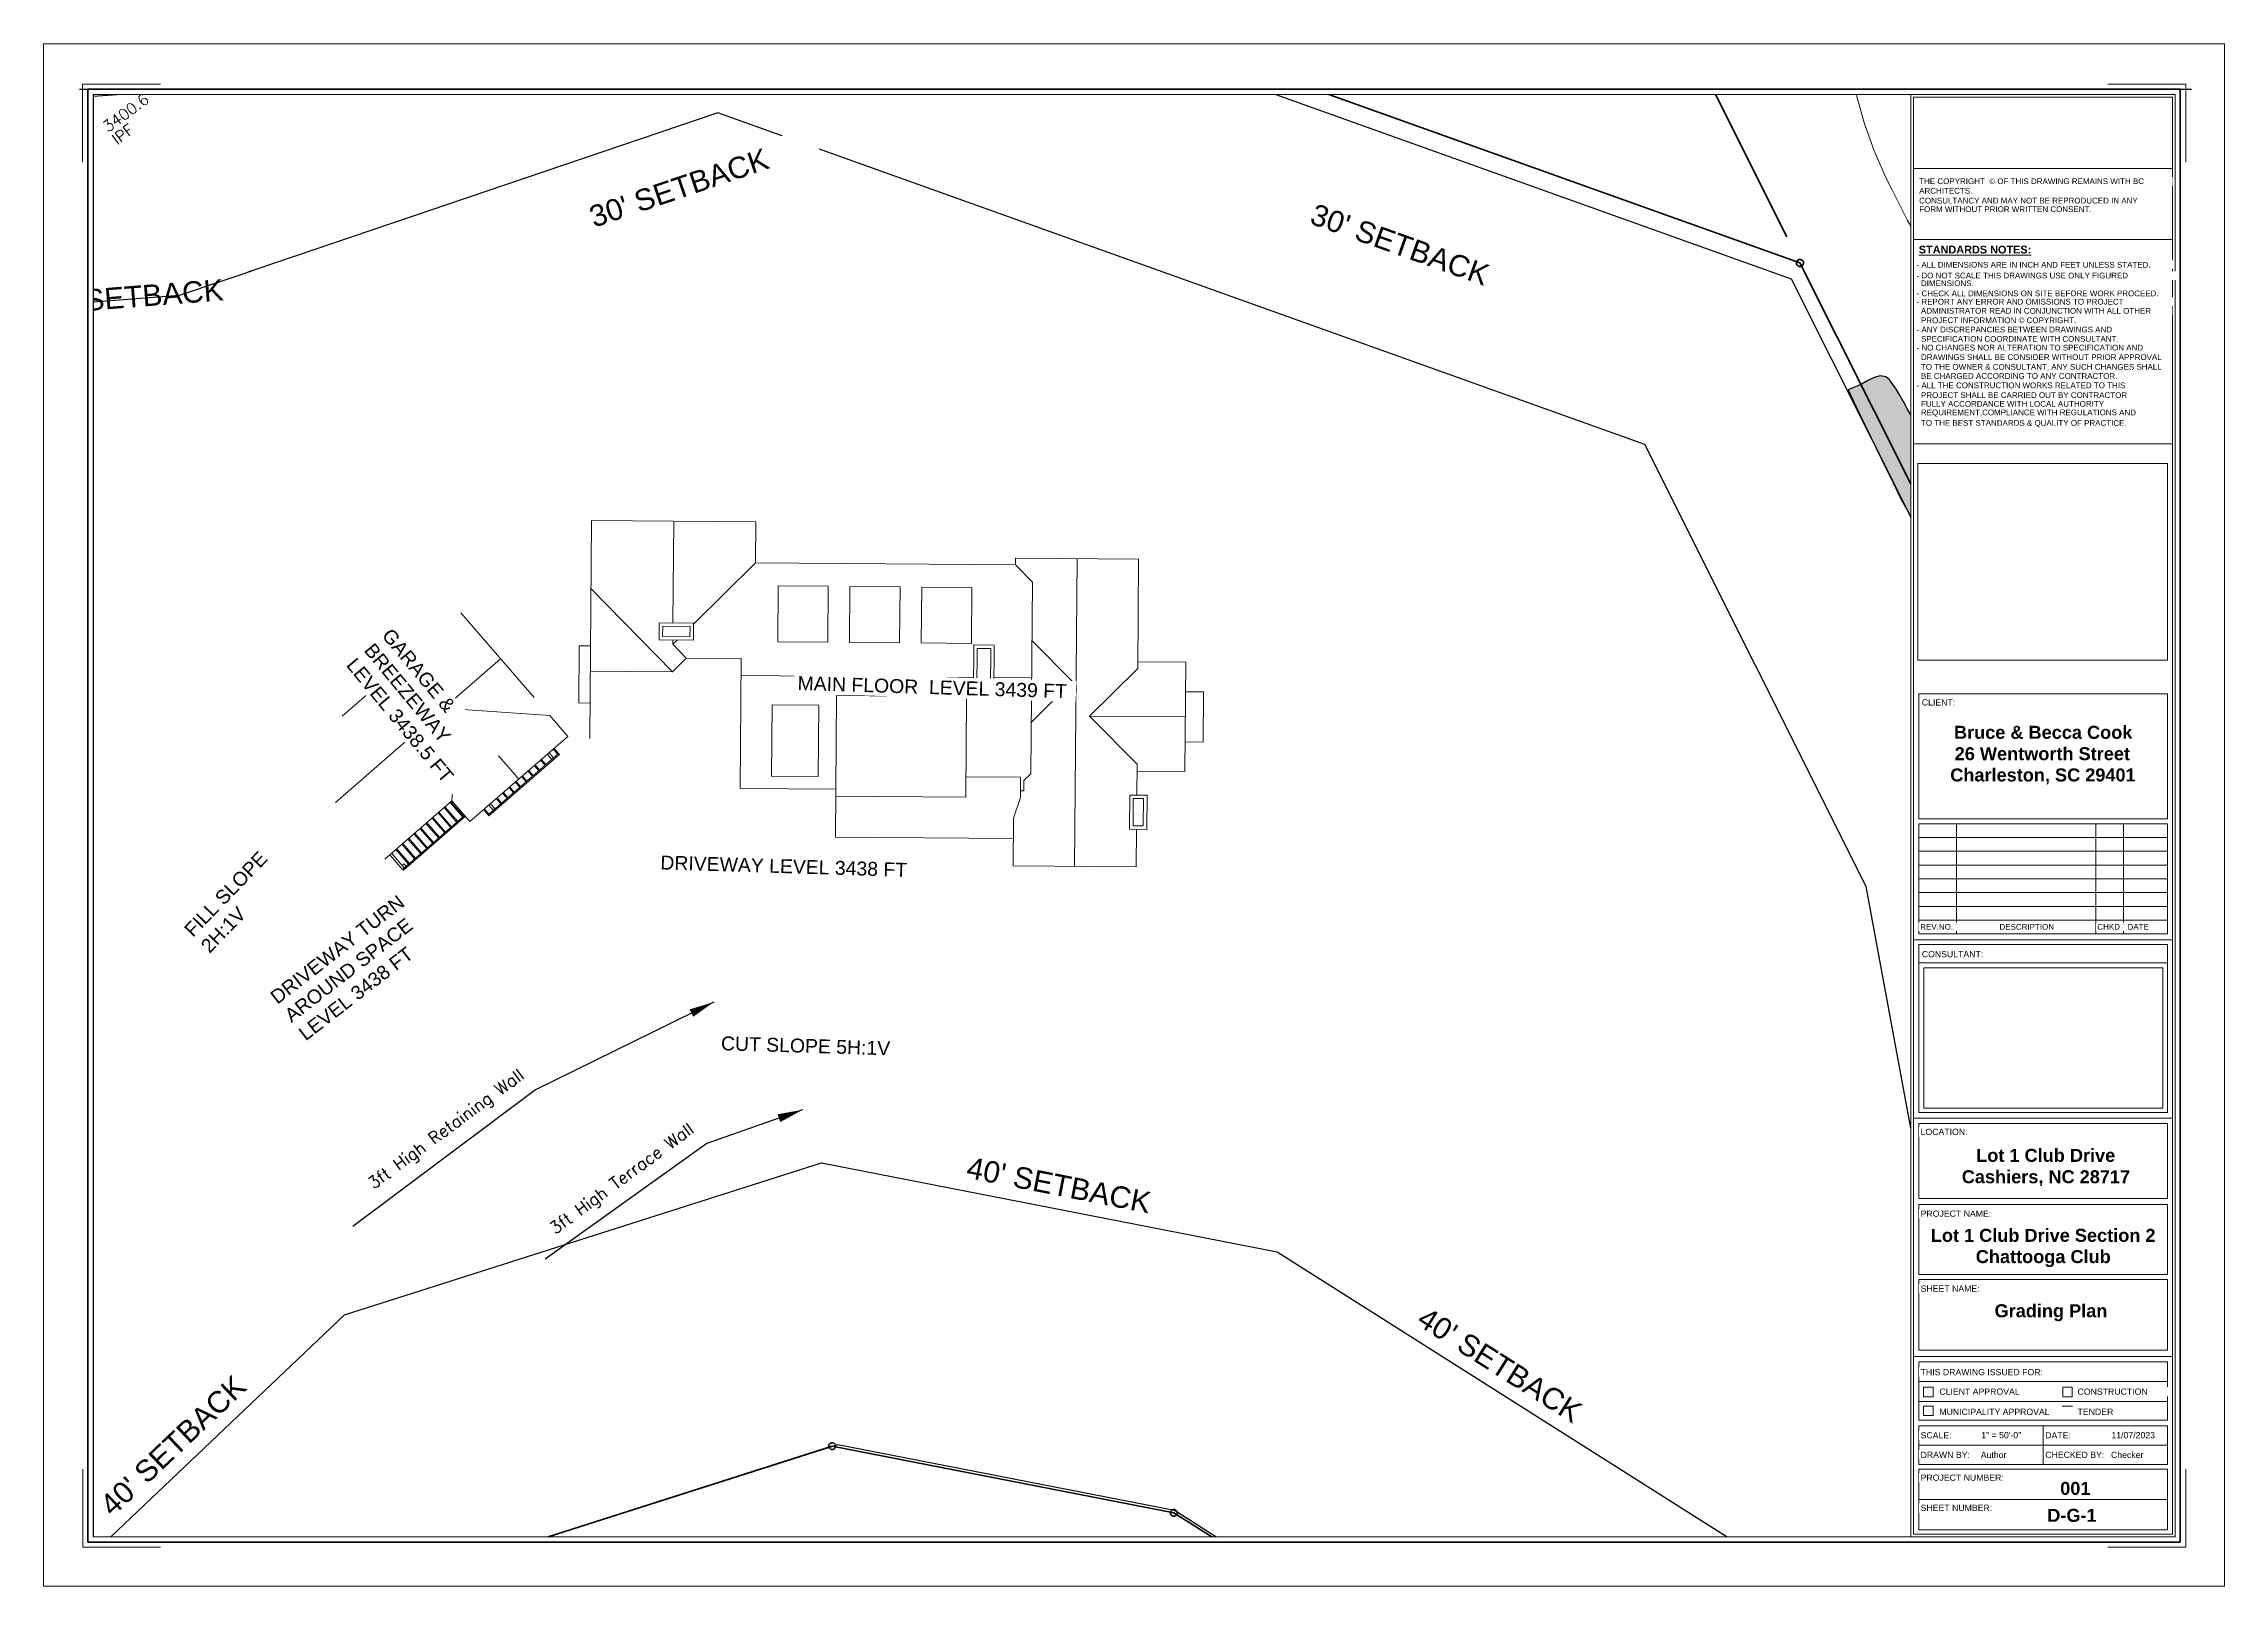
# Paper-space layout 'Grading Plan' of a CAD drawing. Header units: feet. Extents: x 0.3 to 16, y 0.2 to 11.3.
# The model-space entities are those that its viewports show. They can reach past a viewport. Long polylines and large blocks are cut down to what shows.
import ezdxf

# ---------------------------------------------------------------- set-up
doc = ezdxf.new("R2010")
doc.units = ezdxf.units.FT
doc.header["$MEASUREMENT"] = 0
for name, color, linetype, lineweight in [('A-COLS', 52, 'Continuous', 9), ('A-DETL-THIN', 151, 'Continuous', 9), ('A-ROOF', 132, 'Continuous', 9), ('A-WALL', 113, 'Continuous', 9), ('BLDG', 1, 'Continuous', 53), ('BLDGPNTS', 6, 'Continuous', 25), ('BNDY', 5, 'Continuous', 60), ('BOUNDLINE', 5, 'Continuous', 60), ('C-PROP-LINE-IDEN', 91, 'Continuous', 9), ('G-ANNO-TTLB', 6, 'Continuous', 9), ('G-ANNO-TTLB-MEDM', 33, 'Continuous', 20), ('G-ANNO-TTLB-THIN', 151, 'Continuous', 9), ('G-ANNO-TTLB-WIDE', 214, 'Continuous', 50), ('HATCH', 252, 'Continuous', 35), ('ROCK', 9, 'Continuous', 25), ('S-BEAM', 12, 'Continuous', 9), ('SYMBOL', 52, 'Continuous', 25)]:
    doc.layers.add(name, color=color, linetype=linetype, lineweight=lineweight)
for name, color, linetype in [('C-PROP-LINE', 230, 'Continuous'), ('C-TOPO', 7, 'Continuous'), ('CONTROL', 7, 'Continuous'), ('G-SHBD', 7, 'Continuous')]:
    doc.layers.add(name, color=color, linetype=linetype)
doc.styles.add('Arial', font='arial.ttf', dxfattribs={"height": 37.5})
doc.styles.add('Arial_1', font='arial.ttf', dxfattribs={"height": 42.1875})
doc.styles.add('Arial_B', font='arialbd.ttf', dxfattribs={"height": 0.059055})
doc.styles.add('Arial_B_1', font='arialbd.ttf', dxfattribs={"height": 0.098425})
doc.styles.get("Standard").update_dxf_attribs({"font": 'simplex.shx'})
doc.styles.add('TEXTS', font='simplex.shx', dxfattribs={"height": 1.6})
doc.dimstyles.get("Standard").update_dxf_attribs({"dimtxt": 0.18, "dimasz": 0.18, "dimexe": 0.18, "dimexo": 0.0625, "dimgap": 0.09, "dimtad": 0, "dimtih": 1, "dimtoh": 1, "dimdec": 4, "dimzin": 0, "dimdsep": 46, "dimtxsty": 'Standard', "dimcen": 0.09, "dimadec": 0, "dimazin": 0, "dimtfac": 1, "dimtdec": 4, "dimtofl": 0, "dimtmove": 0, "dimatfit": 3, "dimfxl": 1, "dimtolj": 1, "dimtzin": 0, "dimarcsym": 0})
picture_1 = doc.add_image_def('image1.png', size_in_pixel=(1453, 721))
picture_2 = doc.add_image_def('image2.png', size_in_pixel=(779, 613))

# ---------------------------------------------------------------- blocks, each defined once
blk = doc.blocks.new('A3 pro - A3-PRO-378740-SITE PLAN')
at = {"layer": 'G-ANNO-TTLB'}
for p, q in [((25.454, 0.014), (25.454, 11.706)), ((25.454, 11.706), (41.99, 11.706)), ((41.99, 11.706), (41.99, 0.014)), ((41.99, 0.014), (25.454, 0.014))]:
    blk.add_line(p, q, dxfattribs=at)
at = {"layer": 'G-ANNO-TTLB-MEDM'}
for p, q in [((41.615, 11.321), (25.829, 11.321)), ((25.829, 11.321), (25.829, 0.388)), ((39.612, 0.388), (39.612, 11.321)), ((41.595, 11.301), (39.632, 11.301)), ((39.632, 0.408), (39.632, 11.301)), ((41.105, 11.399), (41.696, 11.399)), ((41.595, 11.301), (41.595, 0.408)), ((41.615, 11.321), (41.615, 0.388)), ((41.696, 11.399), (41.696, 10.808)), ((39.632, 10.76), (41.595, 10.76)), ((39.632, 10.222), (41.595, 10.222)), ((39.632, 8.672), (41.595, 8.672)), ((39.673, 5.832), (39.673, 6.778)), ((39.673, 6.778), (41.558, 6.778)), ((41.558, 6.778), (41.558, 5.832)), ((41.558, 5.832), (39.673, 5.832)), ((39.673, 4.959), (39.673, 5.793)), ((39.673, 5.793), (41.558, 5.793)), ((39.959, 5.793), (39.959, 4.959)), ((41.015, 5.793), (41.015, 4.959)), ((41.224, 5.793), (41.224, 4.959)), ((41.558, 5.793), (41.558, 4.959)), ((39.673, 5.689), (41.558, 5.689)), ((39.673, 5.585), (41.558, 5.585)), ((39.673, 5.48), (41.558, 5.48)), ((39.673, 5.376), (41.558, 5.376)), ((39.673, 5.272), (41.558, 5.272)), ((39.673, 5.167), (41.558, 5.167)), ((39.673, 5.063), (41.558, 5.063)), ((39.632, 4.913), (41.595, 4.913)), ((41.558, 4.959), (39.673, 4.959)), ((39.673, 3.606), (39.673, 4.878)), ((39.673, 4.878), (41.558, 4.878)), ((41.558, 4.878), (41.558, 3.606)), ((39.673, 4.739), (41.558, 4.739)), ((39.632, 3.563), (41.595, 3.563)), ((41.558, 3.606), (39.673, 3.606)), ((39.673, 2.952), (39.673, 3.522)), ((39.673, 3.522), (41.558, 3.522)), ((41.558, 3.522), (41.558, 2.952)), ((41.558, 2.952), (39.673, 2.952)), ((39.673, 2.378), (39.673, 2.908)), ((39.673, 2.908), (41.558, 2.908)), ((41.558, 2.908), (41.558, 2.378)), ((41.558, 2.378), (39.673, 2.378)), ((39.673, 1.803), (39.673, 2.34)), ((39.673, 2.34), (41.558, 2.34)), ((41.558, 2.34), (41.558, 1.803)), ((39.632, 1.755), (41.595, 1.755)), ((41.558, 1.803), (39.673, 1.803)), ((39.673, 1.272), (39.673, 1.714)), ((39.673, 1.714), (41.558, 1.714)), ((41.558, 1.714), (41.558, 1.272)), ((39.673, 1.567), (41.558, 1.567)), ((39.708, 1.45), (39.708, 1.522)), ((39.708, 1.522), (39.78, 1.522)), ((39.78, 1.522), (39.78, 1.45)), ((40.763, 1.45), (40.763, 1.522)), ((40.763, 1.522), (40.835, 1.522)), ((40.835, 1.522), (40.835, 1.45)), ((39.673, 1.415), (41.558, 1.415)), ((39.78, 1.45), (39.708, 1.45)), ((39.78, 1.379), (39.708, 1.379)), ((39.708, 1.379), (39.708, 1.308)), ((39.78, 1.308), (39.78, 1.379)), ((40.835, 1.45), (40.763, 1.45)), ((40.835, 1.379), (40.763, 1.379)), ((40.763, 1.379), (40.763, 1.308)), ((40.835, 1.308), (40.835, 1.379)), ((41.558, 1.272), (39.673, 1.272)), ((39.673, 0.937), (39.673, 1.231)), ((39.673, 1.231), (41.558, 1.231)), ((39.708, 1.308), (39.78, 1.308)), ((40.615, 1.231), (40.615, 0.937)), ((40.763, 1.308), (40.835, 1.308)), ((41.558, 1.231), (41.558, 0.937)), ((39.673, 1.084), (41.558, 1.084)), ((41.558, 0.937), (39.673, 0.937)), ((39.673, 0.442), (39.673, 0.901)), ((39.673, 0.901), (41.558, 0.901)), ((41.558, 0.901), (41.558, 0.442)), ((41.696, 0.31), (41.696, 0.901)), ((39.673, 0.671), (41.558, 0.671)), ((25.829, 0.388), (41.615, 0.388)), ((39.632, 0.408), (41.595, 0.408)), ((41.558, 0.442), (39.673, 0.442)), ((41.105, 0.31), (41.696, 0.31))]:
    blk.add_line(p, q, dxfattribs=at)
at = {"layer": 'G-ANNO-TTLB-THIN'}
for p, q in [((25.749, 11.4), (26.34, 11.4)), ((25.749, 10.809), (25.749, 11.4)), ((25.75, 0.901), (25.75, 0.31)), ((25.75, 0.31), (26.341, 0.31))]:
    blk.add_line(p, q, dxfattribs=at)
at = {"layer": 'G-ANNO-TTLB-WIDE'}
for p, q in [((25.789, 11.36), (25.789, 0.349)), ((41.654, 11.36), (25.789, 11.36)), ((39.48, 11.36), (41.654, 11.36)), ((41.654, 11.36), (41.654, 0.349)), ((25.789, 0.349), (41.654, 0.349))]:
    blk.add_line(p, q, dxfattribs=at)
at = {"layer": 'G-ANNO-TTLB'}
image = blk.add_image(picture_2, insert=(39.665, 7.034), size_in_units=(1.892, 1.489), dxfattribs=at)
image.dxf.flags = 7
image = blk.add_image(picture_1, insert=(39.711, 3.639), size_in_units=(1.811, 1.063), dxfattribs=at)
image.dxf.flags = 7
at = {"layer": 'G-ANNO-TTLB', "attachment_point": 1, "bg_fill": 3, "box_fill_scale": 1.25, "bg_fill_color": 256, "bg_fill_true_color": 13158600, "bg_fill_transparency": 0}
for s, insert, char_height, width, style in [('THE COPYRIGHT  © OF THIS DRAWING REMAINS WITH BC ', (39.675, 10.685), 0.04331, 1.91171, 'Arial_1'), ('- ALL DIMENSIONS ARE IN INCH AND FEET UNLESS STATED.', (39.655, 10.052), 0.04331, 1.93938, 'Arial_1'), ('CLIENT:', (39.695, 6.737), 0.0472, 0.32825, 'Arial'), ('REV.NO.', (39.683, 5.034), 0.0433, 0.30931, 'Arial_1'), ('DESCRIPTION', (40.284, 5.034), 0.04331, 0.50816, 'Arial_1'), ('CHKD', (41.026, 5.034), 0.0433, 0.21147, 'Arial_1'), ('CONSULTANT:', (39.695, 4.829), 0.04724, 0.59653, 'Arial'), ('LOCATION:', (39.686, 3.482), 0.0472, 0.46081, 'Arial'), ('PROJECT NAME:', (39.686, 2.862), 0.04724, 0.69122, 'Arial'), ('SHEET NAME:', (39.686, 2.294), 0.04724, 0.57759, 'Arial'), ('CLIENT APPROVAL', (39.828, 1.513), 0.04724, 0.77959, 'Arial'), ('SCALE:', (39.686, 1.182), 0.0472, 0.30616, 'Arial'), ('DATE:', (40.631, 1.182), 0.0472, 0.2525, 'Arial'), ('PROJECT NUMBER:', (39.686, 0.861), 0.04724, 0.81431, 'Arial'), ('SHEET NUMBER:', (39.686, 0.632), 0.04724, 0.70069, 'Arial')]:
    blk.add_mtext(s, dxfattribs=dict(at, insert=insert, char_height=char_height, width=width, style=style))
for s, insert, char_height, width, style in [('ARCHITECTS.', (39.675, 10.613), 0.04331, 0.49237, 'Arial_1'), ('\\LSTANDARDS NOTES:', (39.672, 10.175), 0.05906, 1.02578, 'Arial_B'), ('- DO NOT SCALE THIS DRAWINGS USE ONLY FIGURED', (39.655, 9.97), 0.04331, 1.95385, 'Arial_1'), ('DATE', (41.255, 5.034), 0.0433, 0.19569, 'Arial_1'), ('MUNICIPALITY APPROVAL', (39.828, 1.36), 0.04724, 1.07313, 'Arial'), ('DRAWN BY:', (39.686, 1.034), 0.0472, 0.49553, 'Arial'), ('CHECKED BY:', (40.631, 1.034), 0.04724, 0.58391, 'Arial')]:
    blk.add_mtext(s, dxfattribs=dict(at, insert=insert, char_height=char_height, width=width, style=style))
for s, insert, char_height, width, style in [('CONSULTANCY AND MAY NOT BE REPRODUCED IN ANY ', (39.675, 10.538), 0.04331, 1.89643, 'Arial_1'), ('  DIMENSIONS.', (39.655, 9.912), 0.04331, 0.53656, 'Arial_1'), ('CONSTRUCTION', (40.876, 1.513), 0.04724, 0.68491, 'Arial')]:
    blk.add_mtext(s, dxfattribs=dict(at, insert=insert, char_height=char_height, width=width, style=style))
for s, insert, char_height, width, style in [('FORM WITHOUT PRIOR WRITTEN CONSENT.', (39.675, 10.473), 0.04331, 1.61916, 'Arial_1'), ('- CHECK ALL DIMENSIONS ON SITE BEFORE WORK PROCEED.', (39.655, 9.835), 0.04331, 1.9249, 'Arial_1'), ('THIS DRAWING ISSUED FOR:', (39.686, 1.661), 0.04724, 1.21831, 'Arial'), ('TENDER', (40.876, 1.36), 0.0472, 0.35034, 'Arial')]:
    blk.add_mtext(s, dxfattribs=dict(at, insert=insert, char_height=char_height, width=width, style=style))
at = {"layer": 'G-ANNO-TTLB', "insert": (39.655, 9.772), "char_height": 0.04331, "width": 1.94741, "attachment_point": 1, "style": 'Arial_1', "bg_fill": 3, "box_fill_scale": 1.25, "bg_fill_color": 256, "bg_fill_true_color": 13158600, "bg_fill_transparency": 0}
blk.add_mtext('- REPORT ANY ERROR AND OMISSIONS TO PROJECT', dxfattribs=at)
at = {"layer": 'G-ANNO-TTLB', "insert": (39.655, 9.703), "char_height": 0.04331, "width": 1.92809, "attachment_point": 1, "style": 'Arial_1', "bg_fill": 3, "box_fill_scale": 1.25, "bg_fill_color": 256, "bg_fill_true_color": 13158600, "bg_fill_transparency": 0}
blk.add_mtext('  ADMINISTRATOR READ IN CONJUNCTION WITH ALL OTHER', dxfattribs=at)
at = {"layer": 'G-ANNO-TTLB', "insert": (39.655, 9.631), "char_height": 0.04331, "width": 1.50238, "attachment_point": 1, "style": 'Arial_1', "bg_fill": 3, "box_fill_scale": 1.25, "bg_fill_color": 256, "bg_fill_true_color": 13158600, "bg_fill_transparency": 0}
blk.add_mtext('  PROJECT INFORMATION © COPYRIGHT.', dxfattribs=at)
at = {"layer": 'G-ANNO-TTLB', "insert": (39.655, 9.561), "char_height": 0.04331, "width": 1.83062, "attachment_point": 1, "style": 'Arial_1', "bg_fill": 3, "box_fill_scale": 1.25, "bg_fill_color": 256, "bg_fill_true_color": 13158600, "bg_fill_transparency": 0}
blk.add_mtext('- ANY DISCREPANCIES BETWEEN DRAWINGS AND', dxfattribs=at)
at = {"layer": 'G-ANNO-TTLB', "insert": (39.655, 9.49), "char_height": 0.04331, "width": 1.88744, "attachment_point": 1, "style": 'Arial_1', "bg_fill": 3, "box_fill_scale": 1.25, "bg_fill_color": 256, "bg_fill_true_color": 13158600, "bg_fill_transparency": 0}
blk.add_mtext('  SPECIFICATION COORDINATE WITH CONSULTANT.', dxfattribs=at)
at = {"layer": 'G-ANNO-TTLB', "insert": (39.655, 9.424), "char_height": 0.04331, "width": 1.9205, "attachment_point": 1, "style": 'Arial_1', "bg_fill": 3, "box_fill_scale": 1.25, "bg_fill_color": 256, "bg_fill_true_color": 13158600, "bg_fill_transparency": 0}
blk.add_mtext('- NO CHANGES NOR ALTERATION TO SPECIFICATION AND', dxfattribs=at)
at = {"layer": 'G-ANNO-TTLB', "insert": (39.655, 9.352), "char_height": 0.04331, "width": 1.92429, "attachment_point": 1, "style": 'Arial_1', "bg_fill": 3, "box_fill_scale": 1.25, "bg_fill_color": 256, "bg_fill_true_color": 13158600, "bg_fill_transparency": 0}
blk.add_mtext('  DRAWINGS SHALL BE CONSIDER WITHOUT PRIOR APPROVAL', dxfattribs=at)
at = {"layer": 'G-ANNO-TTLB', "insert": (39.655, 9.278), "char_height": 0.04331, "width": 1.9205, "attachment_point": 1, "style": 'Arial_1', "bg_fill": 3, "box_fill_scale": 1.25, "bg_fill_color": 256, "bg_fill_true_color": 13158600, "bg_fill_transparency": 0}
blk.add_mtext('  TO THE OWNER & CONSULTANT, ANY SUCH CHANGES SHALL', dxfattribs=at)
at = {"layer": 'G-ANNO-TTLB', "insert": (39.655, 9.209), "char_height": 0.04331, "width": 1.88428, "attachment_point": 1, "style": 'Arial_1', "bg_fill": 3, "box_fill_scale": 1.25, "bg_fill_color": 256, "bg_fill_true_color": 13158600, "bg_fill_transparency": 0}
blk.add_mtext('  BE CHARGED ACCORDING TO ANY CONTRACTOR.', dxfattribs=at)
at = {"layer": 'G-ANNO-TTLB', "insert": (39.655, 9.138), "char_height": 0.04331, "width": 1.90342, "attachment_point": 1, "style": 'Arial_1', "bg_fill": 3, "box_fill_scale": 1.25, "bg_fill_color": 256, "bg_fill_true_color": 13158600, "bg_fill_transparency": 0}
blk.add_mtext('- ALL THE CONSTRUCTION WORKS RELATED TO THIS', dxfattribs=at)
at = {"layer": 'G-ANNO-TTLB', "insert": (39.655, 9.064), "char_height": 0.04331, "width": 1.88824, "attachment_point": 1, "style": 'Arial_1', "bg_fill": 3, "box_fill_scale": 1.25, "bg_fill_color": 256, "bg_fill_true_color": 13158600, "bg_fill_transparency": 0}
blk.add_mtext('  PROJECT SHALL BE CARRIED OUT BY CONTRACTOR', dxfattribs=at)
at = {"layer": 'G-ANNO-TTLB', "insert": (39.655, 8.998), "char_height": 0.04331, "width": 1.75172, "attachment_point": 1, "style": 'Arial_1', "bg_fill": 3, "box_fill_scale": 1.25, "bg_fill_color": 256, "bg_fill_true_color": 13158600, "bg_fill_transparency": 0}
blk.add_mtext('  FULLY ACCORDANCE WITH LOCAL AUTHORITY', dxfattribs=at)
at = {"layer": 'G-ANNO-TTLB', "insert": (39.655, 8.933), "char_height": 0.04331, "width": 1.87875, "attachment_point": 1, "style": 'Arial_1', "bg_fill": 3, "box_fill_scale": 1.25, "bg_fill_color": 256, "bg_fill_true_color": 13158600, "bg_fill_transparency": 0}
blk.add_mtext('  REQUIREMENT,COMPLIANCE WITH REGULATIONS AND', dxfattribs=at)
at = {"layer": 'G-ANNO-TTLB', "insert": (39.655, 8.853), "char_height": 0.04331, "width": 1.88254, "attachment_point": 1, "style": 'Arial_1', "bg_fill": 3, "box_fill_scale": 1.25, "bg_fill_color": 256, "bg_fill_true_color": 13158600, "bg_fill_transparency": 0}
blk.add_mtext('  TO THE BEST STANDARDS & QUALITY OF PRACTICE.', dxfattribs=at)
blk = doc.blocks.new('u_pole')
for p, q in [((0, 0.0375), (-0.075, 0.0375)), ((0, -0.0375), (0.075, -0.0375))]:
    blk.add_line(p, q)
blk.add_circle((0, 0), 0.0375)
for centre, start, end in [((-0.075, 0.01875), 90, 270), ((0.075, -0.01875), 270, 90)]:
    blk.add_arc(centre, 0.01875, start, end)
blk = doc.blocks.new('*U518')
at = {"layer": 'CONTROL', "linetype": 'Continuous'}
for p, q in [((1.44, -4.94), (0.02, -6.35)), ((1.44, -6.35), (0.02, -4.94))]:
    blk.add_line(p, q, dxfattribs=at)
at = {"layer": 'CONTROL', "color": 1, "insert": (1.6, 1.12), "char_height": 1.6, "attachment_point": 4, "style": 'TEXTS'}
blk.add_mtext('3400.9', dxfattribs=at)
at = {"layer": 'CONTROL', "color": 3, "insert": (1.6, -1.12), "char_height": 1.6, "attachment_point": 4, "style": 'TEXTS'}
blk.add_mtext('IPF', dxfattribs=at)
blk = doc.blocks.new('*U521')
at = {"layer": 'CONTROL', "linetype": 'Continuous'}
for p, q in [((9.33, 5.91), (7.92, 4.49)), ((9.33, 4.49), (7.92, 5.91))]:
    blk.add_line(p, q, dxfattribs=at)
at = {"layer": 'CONTROL', "color": 1, "insert": (1.6, 1.12), "char_height": 1.6, "attachment_point": 4, "style": 'TEXTS'}
blk.add_mtext('3400.6', dxfattribs=at)
at = {"layer": 'CONTROL', "color": 3, "insert": (1.6, -1.12), "char_height": 1.6, "attachment_point": 4, "style": 'TEXTS'}
blk.add_mtext('IPF', dxfattribs=at)
blk = doc.blocks.new('*U549')
at = {"layer": 'BLDGPNTS', "linetype": 'Continuous'}
for p, q in [((0.707, 0.707), (-0.707, -0.707)), ((0.707, -0.707), (-0.707, 0.707))]:
    blk.add_line(p, q, dxfattribs=at)
at = {"layer": 'BLDGPNTS', "color": 1, "insert": (1.6, 1.12), "char_height": 1.6, "attachment_point": 4, "style": 'TEXTS'}
blk.add_mtext('3386.1', dxfattribs=at)
at = {"layer": 'BLDGPNTS', "color": 3, "insert": (1.6, -1.12), "char_height": 1.6, "attachment_point": 4, "style": 'TEXTS'}
blk.add_mtext('BC', dxfattribs=at)
blk = doc.blocks.new('*U550')
at = {"layer": 'BLDGPNTS', "linetype": 'Continuous'}
for p, q in [((0.707, 0.707), (-0.707, -0.707)), ((0.707, -0.707), (-0.707, 0.707))]:
    blk.add_line(p, q, dxfattribs=at)
at = {"layer": 'BLDGPNTS', "color": 1, "insert": (1.6, 1.12), "char_height": 1.6, "attachment_point": 4, "style": 'TEXTS'}
blk.add_mtext('3387.4', dxfattribs=at)
at = {"layer": 'BLDGPNTS', "color": 3, "insert": (1.6, -1.12), "char_height": 1.6, "attachment_point": 4, "style": 'TEXTS'}
blk.add_mtext('BC', dxfattribs=at)
blk = doc.blocks.new('Walls 3 - Walls 1-847527-Site')
at = {"layer": 'A-WALL'}
for p, q in [((368.9, 208.4), (368.9, 292.4)), ((404.9, 292.4), (368.9, 292.4)), ((404.9, 292.4), (404.9, 208.4)), ((404.9, 208.4), (368.9, 208.4))]:
    blk.add_line(p, q, dxfattribs=at)
blk = doc.blocks.new('Walls 7 - Walls 1-916405-Site')
at = {"layer": 'A-WALL'}
for p, q in [((488.9, -106.6), (488.9, -76.6)), ((488.9, -76.6), (548.9, -76.6)), ((548.9, -106.6), (488.9, -106.6)), ((548.9, -106.6), (548.9, -76.6))]:
    blk.add_line(p, q, dxfattribs=at)
blk = doc.blocks.new('Walls 10 - Walls 1-965220-Site')
at = {"layer": 'A-WALL'}
for p, q in [((488.9, -106.6), (488.9, -76.6)), ((488.9, -76.6), (548.9, -76.6)), ((548.9, -106.6), (488.9, -106.6)), ((548.9, -106.6), (548.9, -76.6))]:
    blk.add_line(p, q, dxfattribs=at)
blk = doc.blocks.new('Rectangular Column - 8X8-973890-Site')
at = {"layer": 'A-COLS'}
for p, q in [((-4, 4), (2, 4)), ((-4, 0), (-4, 4))]:
    blk.add_line(p, q, dxfattribs=at)
blk = doc.blocks.new('Structural Framing 2 - Structural Framing 2-970079-Site')
at = {"layer": 'S-BEAM'}
for p, q in [((-399.1, -91.9), (-387.1, -91.9)), ((-387.1, -95.9), (-399.1, -95.9)), ((-387.1, -95.9), (-387.1, -91.9))]:
    blk.add_line(p, q, dxfattribs=at)
blk = doc.blocks.new('Structural Framing 3 - Structural Framing 2-970603-Site')
at = {"layer": 'S-BEAM'}
for p, q in [((-399.1, 44.1), (-387.1, 44.1)), ((-387.1, 40.1), (-399.1, 40.1)), ((-387.1, 40.1), (-387.1, 44.1))]:
    blk.add_line(p, q, dxfattribs=at)
blk = doc.blocks.new('Structural Framing 4 - Structural Framing 4-970869-Site')
at = {"layer": 'S-BEAM'}
for p, q in [((-399.1, 17.4), (-387.1, 17.4)), ((-387.1, 15.4), (-399.1, 15.4)), ((-387.1, 17.4), (-387.1, 15.4)), ((-387.1, 17.4), (-385.1, 17.4)), ((-387.1, 17.4), (-387.1, -146.6)), ((-385.1, 17.4), (-385.1, -146.6)), ((-399.1, -12), (-387.1, -12)), ((-387.1, -14), (-399.1, -14)), ((-399.1, -26.7), (-387.1, -26.7)), ((-387.1, -28.7), (-399.1, -28.7)), ((-387.1, -12), (-387.1, -14)), ((-387.1, -26.7), (-387.1, -28.7)), ((-399.1, -41.5), (-387.1, -41.5)), ((-387.1, -43.5), (-399.1, -43.5)), ((-399.1, -56.2), (-387.1, -56.2)), ((-387.1, -58.2), (-399.1, -58.2)), ((-399.1, -70.9), (-387.1, -70.9)), ((-387.1, -72.9), (-399.1, -72.9)), ((-387.1, -41.5), (-387.1, -43.5)), ((-387.1, -56.2), (-387.1, -58.2)), ((-387.1, -70.9), (-387.1, -72.9)), ((-399.1, -85.7), (-387.1, -85.7)), ((-387.1, -87.7), (-399.1, -87.7)), ((-399.1, -100.4), (-387.1, -100.4)), ((-387.1, -102.4), (-399.1, -102.4)), ((-387.1, -85.7), (-387.1, -87.7)), ((-387.1, -100.4), (-387.1, -102.4)), ((-399.1, -115.1), (-387.1, -115.1)), ((-387.1, -117.1), (-399.1, -117.1)), ((-399.1, -144.6), (-387.1, -144.6)), ((-387.1, -146.6), (-399.1, -146.6)), ((-387.1, -115.1), (-387.1, -117.1)), ((-387.1, -144.6), (-387.1, -146.6)), ((-385.1, -146.6), (-387.1, -146.6))]:
    blk.add_line(p, q, dxfattribs=at)
blk = doc.blocks.new('Structural Framing 5 - Structural Framing 4-971361-Site')
at = {"layer": 'S-BEAM'}
for p, q in [((-447.2, -132.6), (-413.1, -132.6)), ((-413.1, -134.6), (-447.2, -134.6)), ((-447.2, -146.6), (-413.1, -146.6)), ((-413.1, -148.6), (-447.2, -148.6)), ((-413.1, -130.6), (-413.1, -274.6)), ((-413.1, -132.6), (-413.1, -134.6)), ((-413.1, -146.6), (-413.1, -148.6)), ((-411.1, -130.6), (-411.1, -274.6)), ((-447.2, -160.6), (-413.1, -160.6)), ((-413.1, -162.6), (-447.2, -162.6)), ((-447.2, -174.6), (-413.1, -174.6)), ((-413.1, -176.6), (-447.2, -176.6)), ((-447.2, -188.6), (-413.1, -188.6)), ((-413.1, -190.6), (-447.2, -190.6)), ((-413.1, -160.6), (-413.1, -162.6)), ((-413.1, -174.6), (-413.1, -176.6)), ((-413.1, -188.6), (-413.1, -190.6)), ((-447.2, -202.6), (-413.1, -202.6)), ((-413.1, -204.6), (-447.2, -204.6)), ((-447.2, -216.6), (-413.1, -216.6)), ((-413.1, -218.6), (-447.2, -218.6)), ((-413.1, -202.6), (-413.1, -204.6)), ((-413.1, -216.6), (-413.1, -218.6)), ((-447.2, -230.6), (-413.1, -230.6)), ((-413.1, -232.6), (-447.2, -232.6)), ((-447.2, -244.6), (-413.1, -244.6)), ((-413.1, -246.6), (-447.2, -246.6)), ((-447.2, -258.6), (-413.1, -258.6)), ((-413.1, -260.6), (-447.2, -260.6)), ((-413.1, -230.6), (-413.1, -232.6)), ((-413.1, -244.6), (-413.1, -246.6)), ((-413.1, -258.6), (-413.1, -260.6)), ((-447.2, -270.6), (-413.1, -270.6)), ((-413.1, -274.6), (-447.2, -274.6)), ((-413.1, -270.6), (-413.1, -274.6)), ((-411.1, -274.6), (-413.1, -274.6))]:
    blk.add_line(p, q, dxfattribs=at)
blk = doc.blocks.new('Family - ___-507578-Site')
at = {"layer": 'C-PROP-LINE'}
for p, q in [((-248.6, 1025.4), (-1191, 697.7)), ((1382.1, 456.7), (-248.6, 1025.4)), ((-1191, 697.7), (-2324.7, 601.2)), ((-2324.7, 601.2), (-1321, -1506.2)), ((1776.9, -315.2), (1382.1, 456.7)), ((2112, -2061.2), (1776.9, -315.2)), ((-886.8, -1087.6), (-52.5, -814.2)), ((-52.5, -814.2), (748.6, -964.1)), ((748.6, -964.1), (1601.1, -1494.9)), ((-1321, -1506.2), (-886.8, -1087.6)), ((1601.1, -1494.9), (2112, -2061.2))]:
    blk.add_line(p, q, dxfattribs=at)
blk = doc.blocks.new('Family - ___-510296-Site')
at = {"layer": 'C-PROP-LINE'}
for p, q in [((-1266.6, 1052.5), (-248.4, 1406.6)), ((-248.4, 1406.6), (1636.9, 749.1)), ((-2873.3, 915.8), (-1266.6, 1052.5)), ((-1376.6, -2226.6), (-2873.3, 915.8)), ((1636.9, 749.1), (2120.8, -196.9)), ((2120.8, -196.9), (2672.3, -3070.7)), ((-19.9, -1308.6), (-632.8, -1509.5)), ((571.6, -1419.3), (-19.9, -1308.6)), ((1290, -1866.6), (571.6, -1419.3)), ((-632.8, -1509.5), (-1376.6, -2226.6)), ((2617.7, -3338.4), (1290, -1866.6))]:
    blk.add_line(p, q, dxfattribs=at)

msp = doc.modelspace()

# ---------------------------------------------------------------- hatches: boundary and pattern name
at = {"layer": 'HATCH'}
h = msp.add_hatch(color=256, dxfattribs=at)
edge = h.paths.add_edge_path()
edge.add_spline(control_points=[(5290.1, -4873.13), (5293.3, -4873.76), (5299.52, -4875), (5306.82, -4873.03), (5311.97, -4872.31), (5315.3, -4868.36), (5313.01, -4860.48), (5312.35, -4851.82), (5307.63, -4844.88), (5302.37, -4837.88), (5293.31, -4835.29), (5285.63, -4830.34), (5284.4, -4821.8), (5277.64, -4816.22), (5269.93, -4807.66), (5261.2, -4798.9), (5249.33, -4790.03), (5232.4, -4791.24), (5223.32, -4790.14), (5211.92, -4791.8), (5215.98, -4795.43), (5221.63, -4799.57), (5228.57, -4810.23), (5242.68, -4813.56), (5253.62, -4812.61), (5260.76, -4815.03), (5265.26, -4816.36), (5266.4, -4821.22), (5267.73, -4827.38), (5266.3, -4834.08), (5265.48, -4842.51), (5273.69, -4841.85), (5279.43, -4842.94), (5285.44, -4845.78), (5291.37, -4849.63), (5291.21, -4856.93), (5289.93, -4863.35), (5287.02, -4870.3), (5289.72, -4872.78), (5290.1, -4873.13)], knot_values=[0, 0, 0, 0, 9.606397, 18.680757, 22.792978, 24.328611, 33.572379, 44.084563, 50.822811, 58.297143, 69.604693, 78.724573, 83.110391, 94.34839, 103.339974, 118.051328, 131.605349, 146.18176, 164.533197, 167.637044, 170.76723, 175.748762, 191.991247, 204.516096, 217.540664, 223.991152, 227.934715, 229.942438, 238.22507, 246.54359, 251.905195, 258.671529, 265.281963, 270.519397, 278.701916, 284.06352, 290.691869, 299.963828, 301.439547, 301.439547, 301.439547, 301.439547], degree=3, periodic=0)
edge = h.paths.add_edge_path()
edge.add_spline(control_points=[(5335.02, -4868.36), (5333.25, -4866.12), (5330.82, -4863.04), (5327.71, -4857.95), (5324.47, -4859.54), (5324.85, -4863.08), (5327.49, -4866.7), (5329.36, -4870.98), (5334.87, -4874.4), (5336.32, -4870.5), (5335.44, -4869.06), (5335.02, -4868.36)], knot_values=[0, 0, 0, 0, 9.131464, 12.567074, 14.851489, 17.471624, 21.868871, 28.191804, 32.817987, 35.366538, 37.772816, 37.772816, 37.772816, 37.772816], degree=3, periodic=0)
h = msp.add_hatch(color=256, dxfattribs=at)
edge = h.paths.add_edge_path()
edge.add_spline(control_points=[(5344.44, -4971.46), (5345.09, -4971.63), (5346.86, -4972.1), (5349.98, -4972.17), (5350.21, -4975.54), (5348.97, -4982.42), (5348.74, -4990.69), (5346.86, -5001.46), (5346.61, -5007.7), (5345.87, -5012.49), (5345.86, -5015.16), (5342.63, -5005.11), (5342.03, -5002.06), (5340.28, -4993.74), (5341.99, -4984.52), (5343.53, -4976.33), (5344.44, -4971.46)], knot_values=[0, 0, 0, 0, 2.113432, 5.760281, 6.876977, 11.510696, 27.272271, 31.181173, 44.419973, 45.234907, 46.502445, 50.409013, 61.750627, 64.694526, 74.831852, 89.725309, 89.725309, 89.725309, 89.725309], degree=3, periodic=0)
h = msp.add_hatch(color=256, dxfattribs=at)
edge = h.paths.add_edge_path()
edge.add_spline(control_points=[(5323.9, -5088.6), (5321.96, -5094.11), (5318.96, -5102.63), (5313.62, -5115.81), (5309.76, -5126.54), (5309.14, -5132), (5309.08, -5135.05), (5310.37, -5132.21), (5312.09, -5128.41), (5316.18, -5120.11), (5321.21, -5111.47), (5322.02, -5100.34), (5323.2, -5093), (5323.9, -5088.6)], knot_values=[0, 0, 0, 0, 17.405915, 26.916186, 43.715772, 47.274309, 48.440671, 49.344203, 53.656922, 64.432286, 74.810967, 83.817161, 97.235625, 97.235625, 97.235625, 97.235625], degree=3, periodic=0)

# ---------------------------------------------------------------- linework, layer by layer
msp.add_arc((5021.67, -5150.72), 160.03, 7.396, 18.9663)
at = {"layer": 'A-DETL-THIN'}
for p, q in [((5186.89, -4897.3, 3438), (5186.01, -4898.48, 3438)), ((5190.04, -4899.67, 3438), (5186.89, -4897.3, 3438)), ((5186.01, -4898.48, 3438), (5189.16, -4900.85, 3438)), ((5189.16, -4900.85, 3438), (5190.04, -4899.67, 3438)), ((5221.42, -4926.8, 3438), (5217.87, -4931.53, 3438)), ((5219.44, -4932.72, 3438), (5222.99, -4927.99, 3438)), ((5222.99, -4927.99, 3438), (5221.42, -4926.8, 3438)), ((5217.87, -4931.53, 3438), (5219.44, -4932.72, 3438)), ((5226.66, -4957.55, 3438), (5224.29, -4960.71, 3438)), ((5227.84, -4958.44, 3438), (5226.66, -4957.55, 3438)), ((5224.29, -4960.71, 3438), (5225.47, -4961.59, 3438)), ((5225.47, -4961.59, 3438), (5227.84, -4958.44, 3438))]:
    msp.add_line(p, q, dxfattribs=at)
at = {"layer": 'A-ROOF', "lineweight": 0}
for p, q in [((5165.91, -4894.56, 3434), (5164.64, -4878.48, 3434)), ((5187.71, -4878.98, 3438), (5168.86, -4904.07, 3438)), ((5206.62, -4893.19, 3438), (5187.71, -4878.98, 3438)), ((5142.05, -4880.26, 3434), (5155.8, -4879.18, 3434)), ((5133.89, -4889.67, 3434), (5165.33, -4887.2, 3434)), ((5184.14, -4903.41, 3438), (5181.8, -4886.86, 3438)), ((5197.17, -4886.09, 3438), (5188.37, -4897.79, 3438)), ((5156.11, -4889.4, 3434), (5147.51, -4899.47, 3434)), ((5166.18, -4898, 3434), (5156.11, -4889.4, 3434)), ((5156.11, -4889.4, 3434), (5157.16, -4902.68, 3434)), ((5175.55, -4892.43, 3438), (5170.62, -4899, 3438)), ((5176.86, -4893.42, 3438), (5175.55, -4892.43, 3438)), ((5203.07, -4897.91, 3438), (5206.62, -4893.19, 3438)), ((5184.14, -4903.41, 3438), (5174.69, -4896.31, 3438)), ((5203.07, -4897.91, 3438), (5190.65, -4899.68, 3438)), ((5233, -4920.41, 3438), (5203.07, -4897.91, 3438)), ((5134.74, -4900.48, 3434), (5147.51, -4899.47, 3434)), ((5147.51, -4899.47, 3434), (5147.82, -4903.41, 3434)), ((5166.49, -4901.94, 3434), (5166.18, -4898, 3434)), ((5170.62, -4899, 3438), (5171.93, -4899.99, 3438)), ((5186.89, -4899.76, 3438), (5186.51, -4900.26, 3438)), ((5187.39, -4900.14, 3438), (5186.51, -4900.26, 3438)), ((5186.51, -4900.26, 3438), (5186.9, -4903.02, 3438)), ((5147.82, -4903.41, 3434), (5166.49, -4901.94, 3434)), ((5186.9, -4903.02, 3438), (5184.14, -4903.41, 3438)), ((5186.9, -4903.02, 3438), (5193.21, -4907.76, 3438)), ((5203.72, -4902.51, 3438), (5198.88, -4908.96, 3438)), ((5209.5, -4906.86, 3438), (5203.72, -4902.51, 3438)), ((5204.65, -4913.3, 3438), (5209.5, -4906.86, 3438)), ((5193.21, -4907.76, 3438), (5181.96, -4922.73, 3438)), ((5191.73, -4909.73, 3438), (5218.51, -4929.86, 3438)), ((5198.88, -4908.96, 3438), (5204.65, -4913.3, 3438)), ((5211.99, -4908.73, 3438), (5207.15, -4915.18, 3438)), ((5217.77, -4913.07, 3438), (5211.99, -4908.73, 3438)), ((5212.92, -4919.52, 3438), (5217.77, -4913.07, 3438)), ((5192.83, -4915.77, 3438), (5186.65, -4924, 3438)), ((5198.21, -4919.82, 3438), (5192.83, -4915.77, 3438)), ((5207.15, -4915.18, 3438), (5212.92, -4919.52, 3438)), ((5220.26, -4914.95, 3438), (5215.42, -4921.39, 3438)), ((5226.04, -4919.29, 3438), (5220.26, -4914.95, 3438)), ((5192.04, -4928.04, 3438), (5198.21, -4919.82, 3438)), ((5221.2, -4925.74, 3438), (5226.04, -4919.29, 3438)), ((5233.6, -4919.62, 3438), (5233, -4920.41, 3438)), ((5233.6, -4919.62, 3438), (5247.78, -4930.28, 3438)), ((5181.96, -4922.73, 3438), (5192.99, -4931.01, 3438)), ((5201.09, -4920.23, 3438), (5188.84, -4936.53, 3438)), ((5216.06, -4931.48, 3438), (5201.09, -4920.23, 3438)), ((5215.42, -4921.39, 3438), (5221.2, -4925.74, 3438)), ((5233.49, -4923.86, 3438), (5233, -4920.41, 3438)), ((5186.65, -4924, 3438), (5192.04, -4928.04, 3438)), ((5214.05, -4960.4, 3438), (5240.69, -4924.95, 3438)), ((5216.92, -4945.92, 3438), (5233.49, -4923.86, 3438)), ((5192.39, -4931.8, 3438), (5207.36, -4943.05, 3438)), ((5207.36, -4943.05, 3438), (5216.06, -4931.48, 3438)), ((5220.87, -4931.63, 3438), (5225.21, -4934.89, 3438)), ((5228.46, -4930.56, 3438), (5229.64, -4938.83, 3438)), ((5247.78, -4930.28, 3438), (5238.3, -4942.88, 3438)), ((5224.91, -4935.28, 3438), (5229.64, -4938.83, 3438)), ((5188.84, -4936.53, 3438), (5209.32, -4951.92, 3438)), ((5215.44, -4945.42, 3438), (5209.14, -4940.69, 3438)), ((5229.64, -4938.83, 3438), (5221.36, -4940.01, 3438)), ((5238.3, -4942.88, 3438), (5228.64, -4944.25, 3438)), ((5228.64, -4944.25, 3438), (5239.67, -4952.54, 3438)), ((5228.64, -4944.25, 3438), (5230.02, -4953.91, 3438)), ((5244.41, -4946.24, 3438), (5238.9, -4942.1, 3438)), ((5213.66, -4947.79, 3438), (5211.1, -4949.56, 3438)), ((5213.66, -4947.79, 3438), (5215.44, -4945.42, 3438)), ((5214.65, -4947.29, 3438), (5214.26, -4947, 3438)), ((5215.54, -4946.11, 3438), (5214.65, -4947.29, 3438)), ((5215.54, -4946.11, 3438), (5216.92, -4945.92, 3438)), ((5234.94, -4958.84, 3438), (5244.41, -4946.24, 3438)), ((5211.1, -4949.56, 3438), (5206.96, -4955.07, 3438)), ((5239.6, -4957.01, 3438), (5243.94, -4951.23, 3438)), ((5243.94, -4951.23, 3438), (5241.84, -4949.65, 3438)), ((5230.02, -4953.91, 3438), (5227.35, -4957.46, 3438)), ((5221.13, -4965.73, 3438), (5206.96, -4955.07, 3438)), ((5229.42, -4954.7, 3438), (5234.94, -4958.84, 3438)), ((5237.5, -4955.43, 3438), (5239.6, -4957.01, 3438)), ((5224.39, -4961.4, 3438), (5221.13, -4965.73, 3438))]:
    msp.add_line(p, q, dxfattribs=at)
at = {"layer": 'BLDG'}
for p, q in [((5286.59, -4826.62), (5290.08, -4819.22)), ((5297.32, -4822.63), (5290.08, -4819.22)), ((5293.83, -4830.03), (5297.32, -4822.63)), ((5293.83, -4830.03), (5286.59, -4826.62))]:
    msp.add_line(p, q, dxfattribs=at)
at = {"layer": 'BNDY'}
for p, q in [((5354.51, -4925.14), (5373.83, -4906.73)), ((5350.46, -4948.49), (5354.51, -4925.14))]:
    msp.add_line(p, q, dxfattribs=at)
at = {"layer": 'BOUNDLINE'}
for p, q in [((5000, -5000), (5057.62, -4715.73)), ((5057.62, -4715.73), (5171.5, -4787.06)), ((5171.5, -4787.06), (5257.05, -4814.45)), ((5257.05, -4814.45), (5349.74, -4952.64)), ((5349.74, -4952.64), (5334.6, -5039.89)), ((5085.45, -4989.47), (5000, -5000)), ((5136.34, -5006.77), (5085.45, -4989.47)), ((5170.2, -5043.75), (5136.34, -5006.77)), ((5334.6, -5039.89), (5227.47, -5258.94)), ((5195.67, -5109.52), (5170.2, -5043.75)), ((5079.15, -5050.7), (4990.57, -5061.62)), ((5102.47, -5058.63), (5079.15, -5050.7)), ((5118.33, -5075.94), (5102.47, -5058.63)), ((5392.26, -5058.57), (5276.15, -5295.97)), ((5136.66, -5123.31), (5118.33, -5075.94)), ((5210.43, -5274.04), (5195.67, -5109.52))]:
    msp.add_line(p, q, dxfattribs=at)
for centre in [(5171.91, -4787.78), (5257.05, -4814.45), (5349.74, -4952.64), (5085.45, -4989.47), (5136.34, -5006.77), (5334.6, -5039.89), (5170.2, -5043.75), (5195.67, -5109.52)]:
    msp.add_circle(centre, 0.5, dxfattribs=at)
at = {"layer": 'C-TOPO', "lineweight": 0}
for p, q in [((5288.68, -4791.66), (5282.82, -4784.28)), ((5381.2, -4915.94), (5288.68, -4791.66)), ((5376.49, -4927.48), (5378.94, -4924.2)), ((5378.94, -4924.2), (5376.49, -4927.48)), ((5374.27, -4930.93), (5376.49, -4927.48)), ((5376.49, -4927.48), (5374.27, -4930.93)), ((5372.3, -4934.52), (5374.27, -4930.93)), ((5374.27, -4930.93), (5372.3, -4934.52)), ((5370.58, -4938.25), (5371.92, -4935.34)), ((5371.92, -4935.34), (5370.58, -4938.25)), ((5371.92, -4935.34), (5372.3, -4934.52)), ((5372.3, -4934.52), (5371.92, -4935.34)), ((5369.13, -4942.08), (5370.58, -4938.25)), ((5370.58, -4938.25), (5369.13, -4942.08)), ((5367.94, -4946.01), (5369.13, -4942.08)), ((5369.13, -4942.08), (5367.94, -4946.01)), ((5367.04, -4950), (5367.94, -4946.01)), ((5367.94, -4946.01), (5367.04, -4950)), ((5366.68, -4952.08), (5367.04, -4950)), ((5367.04, -4950), (5366.68, -4952.08)), ((5365.86, -4956.84), (5366.68, -4952.08)), ((5366.68, -4952.08), (5365.86, -4956.84)), ((5365.58, -4958.85), (5365.86, -4956.84)), ((5365.86, -4956.84), (5365.58, -4958.85)), ((5364.92, -4963.72), (5365.58, -4958.85)), ((5365.58, -4958.85), (5364.92, -4963.72)), ((5364.83, -4964.66), (5364.92, -4963.72)), ((5364.92, -4963.72), (5364.83, -4964.66)), ((5364.53, -4967.59), (5364.83, -4964.66)), ((5364.83, -4964.66), (5364.53, -4967.59)), ((5364.22, -4970.62), (5364.53, -4967.59)), ((5364.53, -4967.59), (5364.22, -4970.62)), ((5363.99, -4974.13), (5364.22, -4970.62)), ((5364.22, -4970.62), (5363.99, -4974.13)), ((5363.81, -4976.9), (5363.99, -4974.13)), ((5363.99, -4974.13), (5363.81, -4976.9)), ((5363.56, -4984.49), (5363.77, -4977.55)), ((5363.77, -4977.55), (5363.56, -4984.49)), ((5363.77, -4977.55), (5363.81, -4976.9)), ((5363.81, -4976.9), (5363.77, -4977.55)), ((5362.33, -4995.4), (5363.56, -4984.49)), ((5363.56, -4984.49), (5362.33, -4995.4)), ((5360.84, -5006.27), (5362.17, -4996.55)), ((5362.17, -4996.55), (5360.84, -5006.27)), ((5362.17, -4996.55), (5362.29, -4995.68)), ((5362.29, -4995.68), (5362.17, -4996.55)), ((5362.29, -4995.68), (5362.33, -4995.4)), ((5362.33, -4995.4), (5362.29, -4995.68)), ((5377, -5015.98), (5379.99, -4996.3)), ((5359.5, -5014.64), (5360.84, -5006.27)), ((5360.84, -5006.27), (5359.5, -5014.64)), ((5062.54, -5014.29), (5065.22, -5013.89)), ((5065.22, -5013.89), (5062.54, -5014.29)), ((5065.22, -5013.89), (5065.44, -5013.86)), ((5065.44, -5013.86), (5065.22, -5013.89)), ((5065.44, -5013.86), (5071.63, -5013.13)), ((5071.63, -5013.13), (5065.44, -5013.86)), ((5071.63, -5013.13), (5072.85, -5012.98)), ((5072.85, -5012.98), (5071.63, -5013.13)), ((5072.85, -5012.98), (5074.49, -5012.79)), ((5074.49, -5012.79), (5072.85, -5012.98)), ((5074.49, -5012.79), (5081.08, -5012.2)), ((5081.08, -5012.2), (5074.49, -5012.79)), ((5081.08, -5012.2), (5083.57, -5011.99)), ((5083.57, -5011.99), (5081.08, -5012.2)), ((5083.57, -5011.99), (5087.74, -5011.84)), ((5087.74, -5011.84), (5083.57, -5011.99)), ((5087.74, -5011.84), (5087.99, -5011.85)), ((5087.99, -5011.85), (5087.74, -5011.84)), ((5087.99, -5011.85), (5091.29, -5011.98)), ((5091.29, -5011.98), (5087.99, -5011.85)), ((5091.29, -5011.98), (5091.92, -5012)), ((5091.92, -5012), (5091.29, -5011.98)), ((5091.92, -5012), (5096.06, -5012.48)), ((5096.06, -5012.48), (5091.92, -5012)), ((5096.06, -5012.48), (5097.54, -5012.76)), ((5097.54, -5012.76), (5096.06, -5012.48)), ((5097.54, -5012.76), (5100.16, -5013.27)), ((5100.16, -5013.27), (5097.54, -5012.76)), ((5100.16, -5013.27), (5104.19, -5014.36)), ((5104.19, -5014.36), (5100.16, -5013.27)), ((5038.53, -5018.7), (5045.25, -5017.28)), ((5045.25, -5017.28), (5038.53, -5018.7)), ((5045.25, -5017.28), (5046.76, -5016.96)), ((5046.76, -5016.96), (5045.25, -5017.28)), ((5046.76, -5016.96), (5047.45, -5016.82)), ((5047.45, -5016.82), (5046.76, -5016.96)), ((5047.45, -5016.82), (5051.24, -5016.13)), ((5051.24, -5016.13), (5047.45, -5016.82)), ((5051.24, -5016.13), (5054.84, -5015.49)), ((5054.84, -5015.49), (5051.24, -5016.13)), ((5054.84, -5015.49), (5056.42, -5015.2)), ((5056.42, -5015.2), (5054.84, -5015.49)), ((5056.42, -5015.2), (5057.63, -5015.02)), ((5057.63, -5015.02), (5056.42, -5015.2)), ((5057.63, -5015.02), (5058.03, -5014.96)), ((5058.03, -5014.96), (5057.63, -5015.02)), ((5058.03, -5014.96), (5059.33, -5014.77)), ((5059.33, -5014.77), (5058.03, -5014.96)), ((5059.33, -5014.77), (5061.51, -5014.44)), ((5061.51, -5014.44), (5059.33, -5014.77)), ((5061.51, -5014.44), (5062.54, -5014.29)), ((5062.54, -5014.29), (5061.51, -5014.44)), ((5104.19, -5014.36), (5108.13, -5015.75)), ((5108.13, -5015.75), (5104.19, -5014.36)), ((5108.13, -5015.75), (5108.85, -5016.07)), ((5108.85, -5016.07), (5108.13, -5015.75)), ((5108.85, -5016.07), (5111.95, -5017.44)), ((5111.95, -5017.44), (5108.85, -5016.07)), ((5358.02, -5022.94), (5359.1, -5017.11)), ((5359.1, -5017.11), (5358.02, -5022.94)), ((5359.1, -5017.11), (5359.24, -5016.24)), ((5359.24, -5016.24), (5359.1, -5017.11)), ((5359.24, -5016.24), (5359.48, -5014.71)), ((5359.48, -5014.71), (5359.24, -5016.24)), ((5359.48, -5014.71), (5359.49, -5014.7)), ((5359.49, -5014.7), (5359.48, -5014.71)), ((5359.49, -5014.69), (5359.5, -5014.64)), ((5359.5, -5014.64), (5359.49, -5014.69)), ((5359.49, -5014.7), (5359.49, -5014.69)), ((5359.49, -5014.69), (5359.49, -5014.7)), ((5372.86, -5036.05), (5377, -5015.98)), ((5111.95, -5017.44), (5112.28, -5017.62)), ((5112.28, -5017.62), (5111.95, -5017.44)), ((5112.28, -5017.62), (5115.64, -5019.4)), ((5115.64, -5019.4), (5112.28, -5017.62)), ((5115.64, -5019.4), (5117.29, -5020.45)), ((5117.29, -5020.45), (5115.64, -5019.4)), ((5117.29, -5020.45), (5117.76, -5020.75)), ((5117.76, -5020.75), (5117.29, -5020.45)), ((5002.1, -5020.65), (5176.67, -5297.66)), ((5117.76, -5020.75), (5119.16, -5021.64)), ((5119.16, -5021.64), (5117.76, -5020.75)), ((5119.16, -5021.64), (5122.15, -5023.87)), ((5122.15, -5023.87), (5119.16, -5021.64)), ((5357.76, -5024.32), (5358.02, -5022.94)), ((5358.02, -5022.94), (5357.76, -5024.32)), ((5122.15, -5023.87), (5122.51, -5024.14)), ((5122.51, -5024.14), (5122.15, -5023.87)), ((5122.51, -5024.14), (5123.13, -5024.54)), ((5123.13, -5024.54), (5122.51, -5024.14)), ((5123.13, -5024.54), (5125.29, -5025.97)), ((5125.29, -5025.97), (5123.13, -5024.54)), ((5125.29, -5025.97), (5127.1, -5027.15)), ((5127.1, -5027.15), (5125.29, -5025.97)), ((5357.1, -5027.91), (5357.76, -5024.32)), ((5357.76, -5024.32), (5357.1, -5027.91)), ((5084.86, -5029.68), (5076.2, -5030.44)), ((5076.2, -5030.44), (5084.86, -5029.68)), ((5087.91, -5029.58), (5084.86, -5029.68)), ((5084.86, -5029.68), (5087.91, -5029.58)), ((5090.94, -5029.72), (5087.91, -5029.58)), ((5087.91, -5029.58), (5090.94, -5029.72)), ((5093.96, -5030.11), (5090.94, -5029.72)), ((5090.94, -5029.72), (5093.96, -5030.11)), ((5127.1, -5027.15), (5128.76, -5028.37)), ((5128.76, -5028.37), (5127.1, -5027.15)), ((5128.76, -5028.37), (5131.18, -5030.15)), ((5131.18, -5030.15), (5128.76, -5028.37)), ((5356.16, -5032.36), (5357.1, -5027.91)), ((5357.1, -5027.91), (5356.16, -5032.36)), ((5057.44, -5033.04), (5055.52, -5033.38)), ((5055.52, -5033.38), (5057.44, -5033.04)), ((5058.96, -5032.76), (5057.44, -5033.04)), ((5057.44, -5033.04), (5058.96, -5032.76)), ((5059.08, -5032.74), (5058.96, -5032.76)), ((5058.96, -5032.76), (5059.08, -5032.74)), ((5060.42, -5032.54), (5059.08, -5032.74)), ((5059.08, -5032.74), (5060.42, -5032.54)), ((5062.38, -5032.25), (5060.42, -5032.54)), ((5060.42, -5032.54), (5062.38, -5032.25)), ((5063.41, -5032.09), (5062.38, -5032.25)), ((5062.38, -5032.25), (5063.41, -5032.09)), ((5064.37, -5031.95), (5063.41, -5032.09)), ((5063.41, -5032.09), (5064.37, -5031.95)), ((5067.57, -5031.47), (5064.37, -5031.95)), ((5064.37, -5031.95), (5067.57, -5031.47)), ((5076.2, -5030.44), (5067.57, -5031.47)), ((5067.57, -5031.47), (5076.2, -5030.44)), ((5096.94, -5030.74), (5093.96, -5030.11)), ((5093.96, -5030.11), (5096.94, -5030.74)), ((5099.85, -5031.6), (5096.94, -5030.74)), ((5096.94, -5030.74), (5099.85, -5031.6)), ((5102.69, -5032.7), (5099.85, -5031.6)), ((5099.85, -5031.6), (5102.69, -5032.7)), ((5105.43, -5034.02), (5102.69, -5032.7)), ((5102.69, -5032.7), (5105.43, -5034.02)), ((5131.18, -5030.15), (5131.53, -5030.4)), ((5131.53, -5030.4), (5131.18, -5030.15)), ((5131.53, -5030.4), (5133.63, -5032.12)), ((5133.63, -5032.12), (5131.53, -5030.4)), ((5133.63, -5032.12), (5135.78, -5033.88)), ((5135.78, -5033.88), (5133.63, -5032.12)), ((5355.96, -5033.3), (5356.16, -5032.36)), ((5356.16, -5032.36), (5355.96, -5033.3)), ((5041.9, -5036.12), (5034.79, -5037.12)), ((5034.79, -5037.12), (5041.9, -5036.12)), ((5050.41, -5034.31), (5041.9, -5036.12)), ((5041.9, -5036.12), (5050.41, -5034.31)), ((5055.52, -5033.38), (5050.41, -5034.31)), ((5050.41, -5034.31), (5055.52, -5033.38)), ((5109.82, -5036.27), (5105.43, -5034.02)), ((5105.43, -5034.02), (5109.82, -5036.27)), ((5135.78, -5033.88), (5136.13, -5034.2)), ((5136.13, -5034.2), (5135.78, -5033.88)), ((5136.13, -5034.2), (5136.74, -5034.75)), ((5136.74, -5034.75), (5136.13, -5034.2)), ((5136.74, -5034.75), (5136.93, -5034.93)), ((5136.93, -5034.93), (5136.74, -5034.75)), ((5136.93, -5034.93), (5137.45, -5035.41)), ((5137.45, -5035.41), (5136.93, -5034.93)), ((5137.45, -5035.41), (5139.26, -5037.05)), ((5139.26, -5037.05), (5137.45, -5035.41)), ((5354.84, -5038.65), (5355.78, -5034.16)), ((5355.78, -5034.16), (5354.84, -5038.65)), ((5355.78, -5034.16), (5355.87, -5033.75)), ((5355.87, -5033.75), (5355.78, -5034.16)), ((5355.87, -5033.75), (5355.96, -5033.3)), ((5355.96, -5033.3), (5355.87, -5033.75)), ((5367.46, -5056.84), (5372.86, -5036.05)), ((5114.07, -5038.77), (5109.82, -5036.27)), ((5109.82, -5036.27), (5114.07, -5038.77)), ((5115.71, -5039.86), (5114.07, -5038.77)), ((5114.07, -5038.77), (5115.71, -5039.86)), ((5139.26, -5037.05), (5139.84, -5037.58)), ((5139.84, -5037.58), (5139.26, -5037.05)), ((5139.84, -5037.58), (5140.44, -5038.19)), ((5140.44, -5038.19), (5139.84, -5037.58)), ((5140.44, -5038.19), (5141.09, -5038.84)), ((5141.09, -5038.84), (5140.44, -5038.19)), ((5141.09, -5038.84), (5141.88, -5039.64)), ((5141.88, -5039.64), (5141.09, -5038.84)), ((5353.69, -5043.34), (5354.84, -5038.65)), ((5354.84, -5038.65), (5353.69, -5043.34)), ((5117.86, -5041.3), (5115.71, -5039.86)), ((5115.71, -5039.86), (5117.86, -5041.3)), ((5118.18, -5041.51), (5117.86, -5041.3)), ((5117.86, -5041.3), (5118.18, -5041.51)), ((5120.17, -5043.01), (5118.18, -5041.51)), ((5118.18, -5041.51), (5120.17, -5043.01)), ((5141.88, -5039.64), (5143, -5040.77)), ((5143, -5040.77), (5141.88, -5039.64)), ((5143, -5040.77), (5143.7, -5041.49)), ((5143.7, -5041.49), (5143, -5040.77)), ((5143.7, -5041.49), (5144.04, -5041.87)), ((5144.04, -5041.87), (5143.7, -5041.49)), ((5144.04, -5041.87), (5144.86, -5042.79)), ((5144.86, -5042.79), (5144.04, -5041.87)), ((5120.65, -5043.37), (5120.17, -5043.01)), ((5120.17, -5043.01), (5120.65, -5043.37)), ((5121.25, -5043.83), (5120.65, -5043.37)), ((5120.65, -5043.37), (5121.25, -5043.83)), ((5122.12, -5044.48), (5121.25, -5043.83)), ((5121.25, -5043.83), (5122.12, -5044.48)), ((5123.21, -5045.41), (5122.12, -5044.48)), ((5122.12, -5044.48), (5123.21, -5045.41)), ((5125.89, -5047.67), (5123.21, -5045.41)), ((5123.21, -5045.41), (5125.89, -5047.67)), ((5144.86, -5042.79), (5146.02, -5044.09)), ((5146.02, -5044.09), (5144.86, -5042.79)), ((5146.02, -5044.09), (5147.04, -5045.24)), ((5147.04, -5045.24), (5146.02, -5044.09)), ((5147.04, -5045.24), (5147.36, -5045.59)), ((5147.36, -5045.59), (5147.04, -5045.24)), ((5147.36, -5045.59), (5150.79, -5049.88)), ((5150.79, -5049.88), (5147.36, -5045.59)), ((5352.32, -5047.97), (5353.25, -5044.82)), ((5353.25, -5044.82), (5352.32, -5047.97)), ((5353.25, -5044.82), (5353.69, -5043.34)), ((5353.69, -5043.34), (5353.25, -5044.82)), ((5126.59, -5048.33), (5125.89, -5047.67)), ((5125.89, -5047.67), (5126.59, -5048.33)), ((5128.48, -5050.13), (5126.59, -5048.33)), ((5126.59, -5048.33), (5128.48, -5050.13)), ((5351.57, -5050.12), (5352.32, -5047.97)), ((5352.32, -5047.97), (5351.57, -5050.12)), ((5129.2, -5050.8), (5128.48, -5050.13)), ((5128.48, -5050.13), (5129.2, -5050.8)), ((5129.47, -5051.06), (5129.2, -5050.8)), ((5129.2, -5050.8), (5129.47, -5051.06)), ((5130.28, -5051.92), (5129.47, -5051.06)), ((5129.47, -5051.06), (5130.28, -5051.92)), ((5150.79, -5049.88), (5153.99, -5054.34)), ((5153.99, -5054.34), (5150.79, -5049.88)), ((5350.74, -5052.53), (5351.02, -5051.7)), ((5351.02, -5051.7), (5350.74, -5052.53)), ((5351.02, -5051.7), (5351.57, -5050.12)), ((5351.57, -5050.12), (5351.02, -5051.7)), ((5130.39, -5052.04), (5130.28, -5051.92)), ((5130.28, -5051.92), (5130.39, -5052.04)), ((5130.49, -5052.15), (5130.39, -5052.04)), ((5130.39, -5052.04), (5130.49, -5052.15)), ((5130.62, -5052.29), (5130.49, -5052.15)), ((5130.49, -5052.15), (5130.62, -5052.29)), ((5130.74, -5052.41), (5130.62, -5052.29)), ((5130.62, -5052.29), (5130.74, -5052.41)), ((5131.88, -5053.62), (5130.74, -5052.41)), ((5130.74, -5052.41), (5131.88, -5053.62)), ((5132.13, -5053.89), (5131.88, -5053.62)), ((5131.88, -5053.62), (5132.13, -5053.89)), ((5132.85, -5054.65), (5132.13, -5053.89)), ((5132.13, -5053.89), (5132.85, -5054.65)), ((5136.02, -5058.43), (5132.85, -5054.65)), ((5132.85, -5054.65), (5136.02, -5058.43)), ((5153.99, -5054.34), (5154.94, -5055.83)), ((5154.94, -5055.83), (5153.99, -5054.34)), ((5349.25, -5056.25), (5350.17, -5053.96)), ((5350.17, -5053.96), (5349.25, -5056.25)), ((5350.17, -5053.96), (5350.74, -5052.53)), ((5350.74, -5052.53), (5350.17, -5053.96)), ((5154.94, -5055.83), (5156.26, -5057.9)), ((5156.26, -5057.9), (5154.94, -5055.83)), ((5156.26, -5057.9), (5156.95, -5058.97)), ((5156.95, -5058.97), (5156.26, -5057.9)), ((5348.24, -5058.71), (5348.67, -5057.69)), ((5348.67, -5057.69), (5348.24, -5058.71)), ((5348.67, -5057.69), (5348.95, -5057.01)), ((5348.95, -5057.01), (5348.67, -5057.69)), ((5348.95, -5057.01), (5349.25, -5056.25)), ((5349.25, -5056.25), (5348.95, -5057.01)), ((5365.28, -5063.95), (5367.46, -5056.84)), ((5137.96, -5061.03), (5136.02, -5058.43)), ((5136.02, -5058.43), (5137.96, -5061.03)), ((5138.97, -5062.39), (5137.96, -5061.03)), ((5137.96, -5061.03), (5138.97, -5062.39)), ((5156.95, -5058.97), (5159.67, -5063.74)), ((5159.67, -5063.74), (5156.95, -5058.97)), ((5344.73, -5067.05), (5348.24, -5058.71)), ((5348.24, -5058.71), (5344.73, -5067.05)), ((5141.7, -5066.5), (5138.97, -5062.39)), ((5138.97, -5062.39), (5141.7, -5066.5)), ((5159.67, -5063.74), (5160.04, -5064.48)), ((5160.04, -5064.48), (5159.67, -5063.74)), ((5365.28, -5063.95), (5361.08, -5073.93)), ((5361.08, -5073.93), (5365.28, -5063.95)), ((5361.12, -5077.48), (5365.28, -5063.95)), ((5144.18, -5070.76), (5141.7, -5066.5)), ((5141.7, -5066.5), (5144.18, -5070.76)), ((5160.04, -5064.48), (5162.13, -5068.65)), ((5162.13, -5068.65), (5160.04, -5064.48)), ((5343.82, -5069.23), (5344.73, -5067.05)), ((5344.73, -5067.05), (5343.82, -5069.23)), ((5162.13, -5068.65), (5162.98, -5070.6)), ((5162.98, -5070.6), (5162.13, -5068.65)), ((5162.98, -5070.6), (5164.33, -5073.69)), ((5164.33, -5073.69), (5162.98, -5070.6)), ((5342.8, -5071.71), (5343.3, -5070.49)), ((5343.3, -5070.49), (5342.8, -5071.71)), ((5343.3, -5070.49), (5343.43, -5070.18)), ((5343.43, -5070.18), (5343.3, -5070.49)), ((5343.43, -5070.18), (5343.46, -5070.1)), ((5343.46, -5070.1), (5343.43, -5070.18)), ((5343.46, -5070.1), (5343.82, -5069.23)), ((5343.82, -5069.23), (5343.46, -5070.1)), ((5146.42, -5075.16), (5144.18, -5070.76)), ((5144.18, -5070.76), (5146.42, -5075.16)), ((5164.33, -5073.69), (5165.36, -5076.36)), ((5165.36, -5076.36), (5164.33, -5073.69)), ((5340.28, -5077.84), (5342.8, -5071.71)), ((5342.8, -5071.71), (5340.28, -5077.84)), ((5148.3, -5079.43), (5146.42, -5075.16)), ((5146.42, -5075.16), (5148.3, -5079.43)), ((5165.36, -5076.36), (5167.51, -5081.93)), ((5167.51, -5081.93), (5165.36, -5076.36)), ((5359.82, -5076.95), (5355.06, -5088.56)), ((5355.06, -5088.56), (5359.82, -5076.95)), ((5360.12, -5076.23), (5359.82, -5076.95)), ((5359.82, -5076.95), (5360.12, -5076.23)), ((5361.08, -5073.93), (5360.12, -5076.23)), ((5360.12, -5076.23), (5361.08, -5073.93)), ((5148.41, -5079.68), (5148.3, -5079.43)), ((5148.3, -5079.43), (5148.41, -5079.68)), ((5149.02, -5081.28), (5148.41, -5079.68)), ((5148.41, -5079.68), (5149.02, -5081.28)), ((5276.36, -5256.34), (5361.12, -5077.48)), ((5339.03, -5080.89), (5340.28, -5077.84)), ((5340.28, -5077.84), (5339.03, -5080.89)), ((5151.57, -5087.9), (5149.02, -5081.28)), ((5149.02, -5081.28), (5151.57, -5087.9)), ((5167.51, -5081.93), (5170.41, -5090.27)), ((5170.41, -5090.27), (5167.51, -5081.93)), ((5335, -5089.62), (5338.78, -5081.49)), ((5338.78, -5081.49), (5335, -5089.62)), ((5338.78, -5081.49), (5339.03, -5080.89)), ((5339.03, -5080.89), (5338.78, -5081.49)), ((5154.43, -5096.24), (5151.57, -5087.9)), ((5151.57, -5087.9), (5154.43, -5096.24)), ((5355.06, -5088.56), (5351.49, -5096.22)), ((5351.49, -5096.22), (5355.06, -5088.56)), ((5170.41, -5090.27), (5170.47, -5090.48)), ((5170.47, -5090.48), (5170.41, -5090.27)), ((5170.47, -5090.48), (5171.07, -5092.41)), ((5171.07, -5092.41), (5170.47, -5090.48)), ((5171.07, -5092.41), (5172, -5095.42)), ((5172, -5095.42), (5171.07, -5092.41)), ((5329.62, -5101.16), (5335, -5089.62)), ((5335, -5089.62), (5329.62, -5101.16)), ((5172, -5095.42), (5172.4, -5096.71)), ((5172.4, -5096.71), (5172, -5095.42)), ((5156.98, -5104.68), (5154.43, -5096.24)), ((5154.43, -5096.24), (5156.98, -5104.68)), ((5172.4, -5096.71), (5173.01, -5098.71)), ((5173.01, -5098.71), (5172.4, -5096.71)), ((5173.01, -5098.71), (5180.46, -5130.1)), ((5351.49, -5096.22), (5347.96, -5103.8)), ((5347.96, -5103.8), (5351.49, -5096.22)), ((5328.05, -5104.53), (5329.62, -5101.16)), ((5329.62, -5101.16), (5328.05, -5104.53)), ((5157.97, -5108.45), (5156.98, -5104.68)), ((5156.98, -5104.68), (5157.97, -5108.45)), ((5325.16, -5110.73), (5328.05, -5104.53)), ((5328.05, -5104.53), (5325.16, -5110.73)), ((5347.96, -5103.8), (5341.33, -5118.04)), ((5341.33, -5118.04), (5347.96, -5103.8)), ((5158.01, -5108.58), (5157.97, -5108.45)), ((5157.97, -5108.45), (5158.01, -5108.58)), ((5159.22, -5113.21), (5158.01, -5108.58)), ((5158.01, -5108.58), (5159.22, -5113.21)), ((5324.75, -5111.61), (5325.16, -5110.73)), ((5325.16, -5110.73), (5324.75, -5111.61))]:
    msp.add_line(p, q, dxfattribs=at)
at = {"layer": 'ROCK'}
for points in [[(5290.1, -4873.13), (5299.63, -4874.28), (5308.59, -4872.84), (5312.49, -4871.54), (5313.5, -4870.38), (5313.5, -4861.14), (5311.19, -4850.88), (5307.72, -4845.11), (5302.81, -4839.47), (5292.7, -4834.42), (5285.76, -4828.5), (5284.46, -4824.31), (5277.36, -4815.59), (5271.15, -4809.09), (5260.6, -4798.84), (5249.04, -4791.76), (5234.5, -4790.78), (5216.15, -4791.22), (5213.21, -4792.2), (5215.15, -4794.65), (5218.99, -4797.83), (5230.55, -4809.24), (5242.54, -4812.85), (5255.54, -4813.57), (5261.76, -4815.31), (5265.23, -4817.18), (5265.9, -4819.07), (5267.17, -4827.26), (5266.24, -4835.53), (5266.67, -4840.87), (5273.31, -4842.17), (5279.82, -4843.33), (5284.59, -4845.49), (5290.66, -4850.98), (5291.09, -4856.32), (5289.79, -4862.82), (5289.07, -4872.07), (5290.1, -4873.13)], [(5335.02, -4868.36), (5329.61, -4861), (5327.1, -4858.65), (5325.06, -4859.68), (5324.93, -4862.29), (5326.97, -4866.19), (5330.61, -4871.36), (5334.95, -4872.95), (5335.91, -4870.59), (5335.02, -4868.36)], [(5344.44, -4971.46), (5346.5, -4971.92), (5349.93, -4973.17), (5350.11, -4974.27), (5349.66, -4978.88), (5348.02, -4994.56), (5347.43, -4998.42), (5346.01, -5011.59), (5345.91, -5012.39), (5345.81, -5013.66), (5344.25, -5010.07), (5341.4, -4999.1), (5340.88, -4996.2), (5341.7, -4986.09), (5344.44, -4971.46)], [(5323.9, -5088.6), (5317.96, -5104.96), (5314.49, -5113.81), (5309.44, -5129.83), (5309.12, -5133.38), (5309.22, -5134.54), (5309.67, -5133.76), (5311.46, -5129.83), (5316.28, -5120.2), (5320.65, -5110.79), (5322.02, -5101.88), (5323.9, -5088.6)]]:
    msp.add_spline(points, degree=3, dxfattribs=at)

# ---------------------------------------------------------------- block references
at = {"layer": 'A-COLS', "xscale": 0.08211678832116788, "yscale": 0.08211678832116788, "zscale": 0.08211678832116788, "rotation": 274.4984683979304}
msp.add_blockref('Rectangular Column - 8X8-973890-Site', (5136.26, -4903, 3434), dxfattribs=at)
at = {"layer": 'A-WALL'}
for name, p, xscale, yscale, zscale, rotation in [('Walls 7 - Walls 1-916405-Site', (5158.48, -4867.46, 3438), 0.0821167883211679, 0.0821167883211679, 0.0821167883211679, 323.074), ('Walls 3 - Walls 1-847527-Site', (5182.68, -4927.11, 3438), 0.0821167883211679, 0.0821167883211679, 0.0821167883211679, 323.074), ('Walls 10 - Walls 1-965220-Site', (5194.46, -4989.12, 3438), 0.08211678832116791, 0.08211678832116791, 0.08211678832116791, 53.07399999999991)]:
    msp.add_blockref(name, p, dxfattribs=dict(at, xscale=xscale, yscale=yscale, zscale=zscale, rotation=rotation))
at = {"layer": 'BLDGPNTS'}
for name, p in [('*U549', (5297.32, -4822.63)), ('*U550', (5293.83, -4830.03))]:
    msp.add_blockref(name, p, dxfattribs=at)
at = {"layer": 'CONTROL'}
for name, p in [('*U521', (5163.28, -4792.98)), ('*U518', (5256.85, -4809.07))]:
    msp.add_blockref(name, p, dxfattribs=at)
at = {"layer": 'S-BEAM', "lineweight": 0, "xscale": 0.08211678832116788, "yscale": 0.08211678832116788, "zscale": 0.08211678832116788, "rotation": 274.4984683979304}
for name, p in [('Structural Framing 5 - Structural Framing 4-971361-Site', (5161.08, -4935.24, 3434)), ('Structural Framing 4 - Structural Framing 4-970869-Site', (5165.01, -4934.93, 3434))]:
    msp.add_blockref(name, p, dxfattribs=at)
at = {"layer": 'S-BEAM', "xscale": 0.08211678832116788, "yscale": 0.08211678832116788, "zscale": 0.08211678832116788, "rotation": 274.4984683979304}
for name in ['Structural Framing 2 - Structural Framing 2-970079-Site', 'Structural Framing 3 - Structural Framing 2-970603-Site']:
    msp.add_blockref(name, (5161.85, -4935.18, 3434), dxfattribs=at)
at = {"layer": 'SYMBOL', "xscale": 20, "yscale": 20}
for p in [(5344.82, -5035.75), (5347.04, -5034.11)]:
    msp.add_blockref('u_pole', p, dxfattribs=at)

# ---------------------------------------------------------------- leaders
at = {"annotation_type": 0, "has_hookline": 1, "hookline_direction": 1, "text_width": 28.25}
msp.add_leader([(5161.68, -4965.28, 3448), (5147.72, -4960.98, 3448), (5119.07, -4960.53, 3448)], dimstyle='Standard', override={"dimscale": 20, "dimasz": 0.18}, dxfattribs=at)

# ---------------------------------------------------------------- next in the draw order: texts
at = {"layer": 'C-PROP-LINE-IDEN', "insert": (5142.86, -4805.13), "char_height": 3.0794, "width": 33.5899, "attachment_point": 1, "rotation": 327.939, "style": 'Arial', "bg_fill": 3, "box_fill_scale": 1.25, "bg_fill_color": 256, "bg_fill_true_color": 13158600, "bg_fill_transparency": 0}
msp.add_mtext("30' SETBACK", dxfattribs=at)

# ---------------------------------------------------------------- next in the draw order: block references
at = {"layer": 'C-PROP-LINE', "xscale": 0.0821167883211679, "yscale": 0.0821167883211679, "zscale": 0.0821167883211679, "rotation": 323.074}
msp.add_blockref('Family - ___-510296-Site', (5202.96, -4922.16), dxfattribs=at)
at = {"layer": 'C-PROP-LINE', "lineweight": 5, "xscale": 0.0821167883211679, "yscale": 0.0821167883211679, "zscale": 0.0821167883211679, "rotation": 323.074}
msp.add_blockref('Family - ___-507578-Site', (5202.96, -4922.16), dxfattribs=at)

# ---------------------------------------------------------------- next in the draw order: texts
at = {"insert": (5147.37, -4958, 3448), "char_height": 1.75, "attachment_point": 6, "bg_fill": 3, "box_fill_scale": 1.5, "bg_fill_color": 256, "bg_fill_transparency": 0}
msp.add_mtext('\\A1;3ft High Terrace Wall', dxfattribs=at)
at = {"layer": 'C-PROP-LINE-IDEN', "char_height": 3.0794, "width": 33.5899, "attachment_point": 1, "style": 'Arial', "bg_fill": 3, "box_fill_scale": 1.25, "bg_fill_color": 256, "bg_fill_true_color": 13158600, "bg_fill_transparency": 0}
for s, insert, rotation in [("30' SETBACK", (5077.64, -4828.29), 258.5425), ("30' SETBACK", (5213.99, -4842.35), 342.2474), ("30' SETBACK", (5298.78, -4904.22), 303.8501), ("40' SETBACK", (5046.5, -4950.32), 7.0251), ("40' SETBACK", (5177.02, -4984.99), 312.4779), ("30' SETBACK", (5346.32, -5003.17), 260.1599), ("40' SETBACK", (5217.23, -5041.44), 291.164), ("30' SETBACK", (5273.79, -5103.67), 243.939)]:
    msp.add_mtext(s, dxfattribs=dict(at, insert=insert, rotation=rotation))
at = {"layer": 'C-PROP-LINE-IDEN', "color": 0, "char_height": 2, "attachment_point": 1, "style": 'Arial', "bg_fill": 3, "box_fill_scale": 1.25, "bg_fill_color": 256, "bg_fill_true_color": 13158600, "bg_fill_transparency": 0}
for s, insert, width, rotation in [('GARAGE & BREEZEWAY LEVEL 3438.5 FT', (5155.45, -4874.19, 3428), 23.5739, 273.204), ('FILL SLOPE 2H:1V', (5105.46, -4891.18), 16.9598, 9.4845), ('DRIVEWAY TURN AROUND SPACE LEVEL 3438 FT', (5109.79, -4906.14, 3438), 26.3215, 1.3465), ('DRIVEWAY LEVEL 3438 FT', (5167.03, -4923.67, 3438), 40.4674, 321.7795)]:
    msp.add_mtext(s, dxfattribs=dict(at, insert=insert, width=width, rotation=rotation))

# ---------------------------------------------------------------- next in the draw order: texts
at = {"layer": 'C-PROP-LINE-IDEN', "color": 0, "char_height": 2, "attachment_point": 1, "rotation": 321.7795, "style": 'Arial', "bg_fill": 3, "box_fill_scale": 1.25, "bg_fill_color": 256, "bg_fill_true_color": 13158600, "bg_fill_transparency": 0}
for s, insert, width in [('MAIN FLOOR  LEVEL 3439 FT', (5198.28, -4914.65, 3438), 39.6186), ('CUT SLOPE 5H:1V', (5158.57, -4949.8), 28.0949)]:
    msp.add_mtext(s, dxfattribs=dict(at, insert=insert, width=width))

# ---------------------------------------------------------------- next in the draw order: leaders
at = {"annotation_type": 0, "has_hookline": 1, "hookline_direction": 1, "text_width": 30.58}
msp.add_leader([(5160.64, -4945.2), (5132.44, -4940.1), (5099.61, -4940.28)], dimstyle='Standard', override={"dimscale": 20, "dimasz": 0.18}, dxfattribs=at)

# ---------------------------------------------------------------- next in the draw order: texts
at = {"insert": (5132.3, -4937.21), "char_height": 1.75, "attachment_point": 6, "bg_fill": 3, "box_fill_scale": 1.5, "bg_fill_color": 256, "bg_fill_transparency": 0}
msp.add_mtext('\\A1;3ft High Retaining Wall', dxfattribs=at)

psp = doc.layouts.new('Grading Plan')

# ---------------------------------------------------------------- block references
at = {"layer": 'G-ANNO-TTLB', "xscale": 0.95, "yscale": 0.95, "zscale": 0.95}
psp.add_blockref('A3 pro - A3-PRO-378740-SITE PLAN', (-23.893, 0.159), dxfattribs=at)

# ---------------------------------------------------------------- next in the draw order: linework, layer by layer
at = {"layer": 'G-SHBD', "color": 10}
psp.add_line((0.547, 10.952), (15.761, 10.952), dxfattribs=at)

# ---------------------------------------------------------------- next in the draw order: texts
at = {"layer": 'G-ANNO-TTLB', "attachment_point": 1}
for s, insert, char_height, width, style in [('Bruce & Becca Cook', (14.049, 6.368), 0.0935, 1.55019, 'Arial_B_1'), ('26 Wentworth Street', (14.054, 6.214), 0.0935, 1.5352, 'Arial_B_1'), ('Charleston, SC 29401', (14.022, 6.061), 0.0935, 1.61316, 'Arial_B_1'), ('Lot 1 Club Drive', (14.209, 3.322), 0.0935, 1.21437, 'Arial_B_1'), ('Cashiers, NC 28717', (14.105, 3.168), 0.0935, 1.46324, 'Arial_B_1'), ('Lot 1 Club Drive Section 2', (13.882, 2.746), 0.0935, 1.96098, 'Arial_B_1'), ('Chattooga Club', (14.206, 2.593), 0.0935, 1.17539, 'Arial_B_1'), ('Grading Plan', (14.341, 2.203), 0.0935, 1.06487, 'Arial_B_1'), (' 1" = 50\'-0"', (14.228, 1.283), 0.04488, 0.40179, 'Arial'), ('11/07/2023', (15.183, 1.283), 0.0449, 0.36281, 'Arial'), ('Author', (14.242, 1.141), 0.0449, 0.23987, 'Arial'), ('Checker', (15.18, 1.141), 0.0449, 0.30584, 'Arial'), ('001', (14.814, 0.924), 0.0935, 0.26086, 'Arial_B_1'), ('D-G-1', (14.721, 0.73), 0.0935, 0.37181, 'Arial_B_1')]:
    psp.add_mtext(s, dxfattribs=dict(at, insert=insert, char_height=char_height, width=width, style=style))

# ---------------------------------------------------------------- next in the draw order: viewports
at = {"layer": '0', "view_target_point": (5221.39, -4927.412), "view_twist_angle": 36.47477}
psp.add_viewport(center=(7.192, 5.721), size=(13.091, 10.38595), view_center_point=(3.252, -23.577), view_height=207.71899, dxfattribs=at)

doc.saveas('drawing.dxf')
